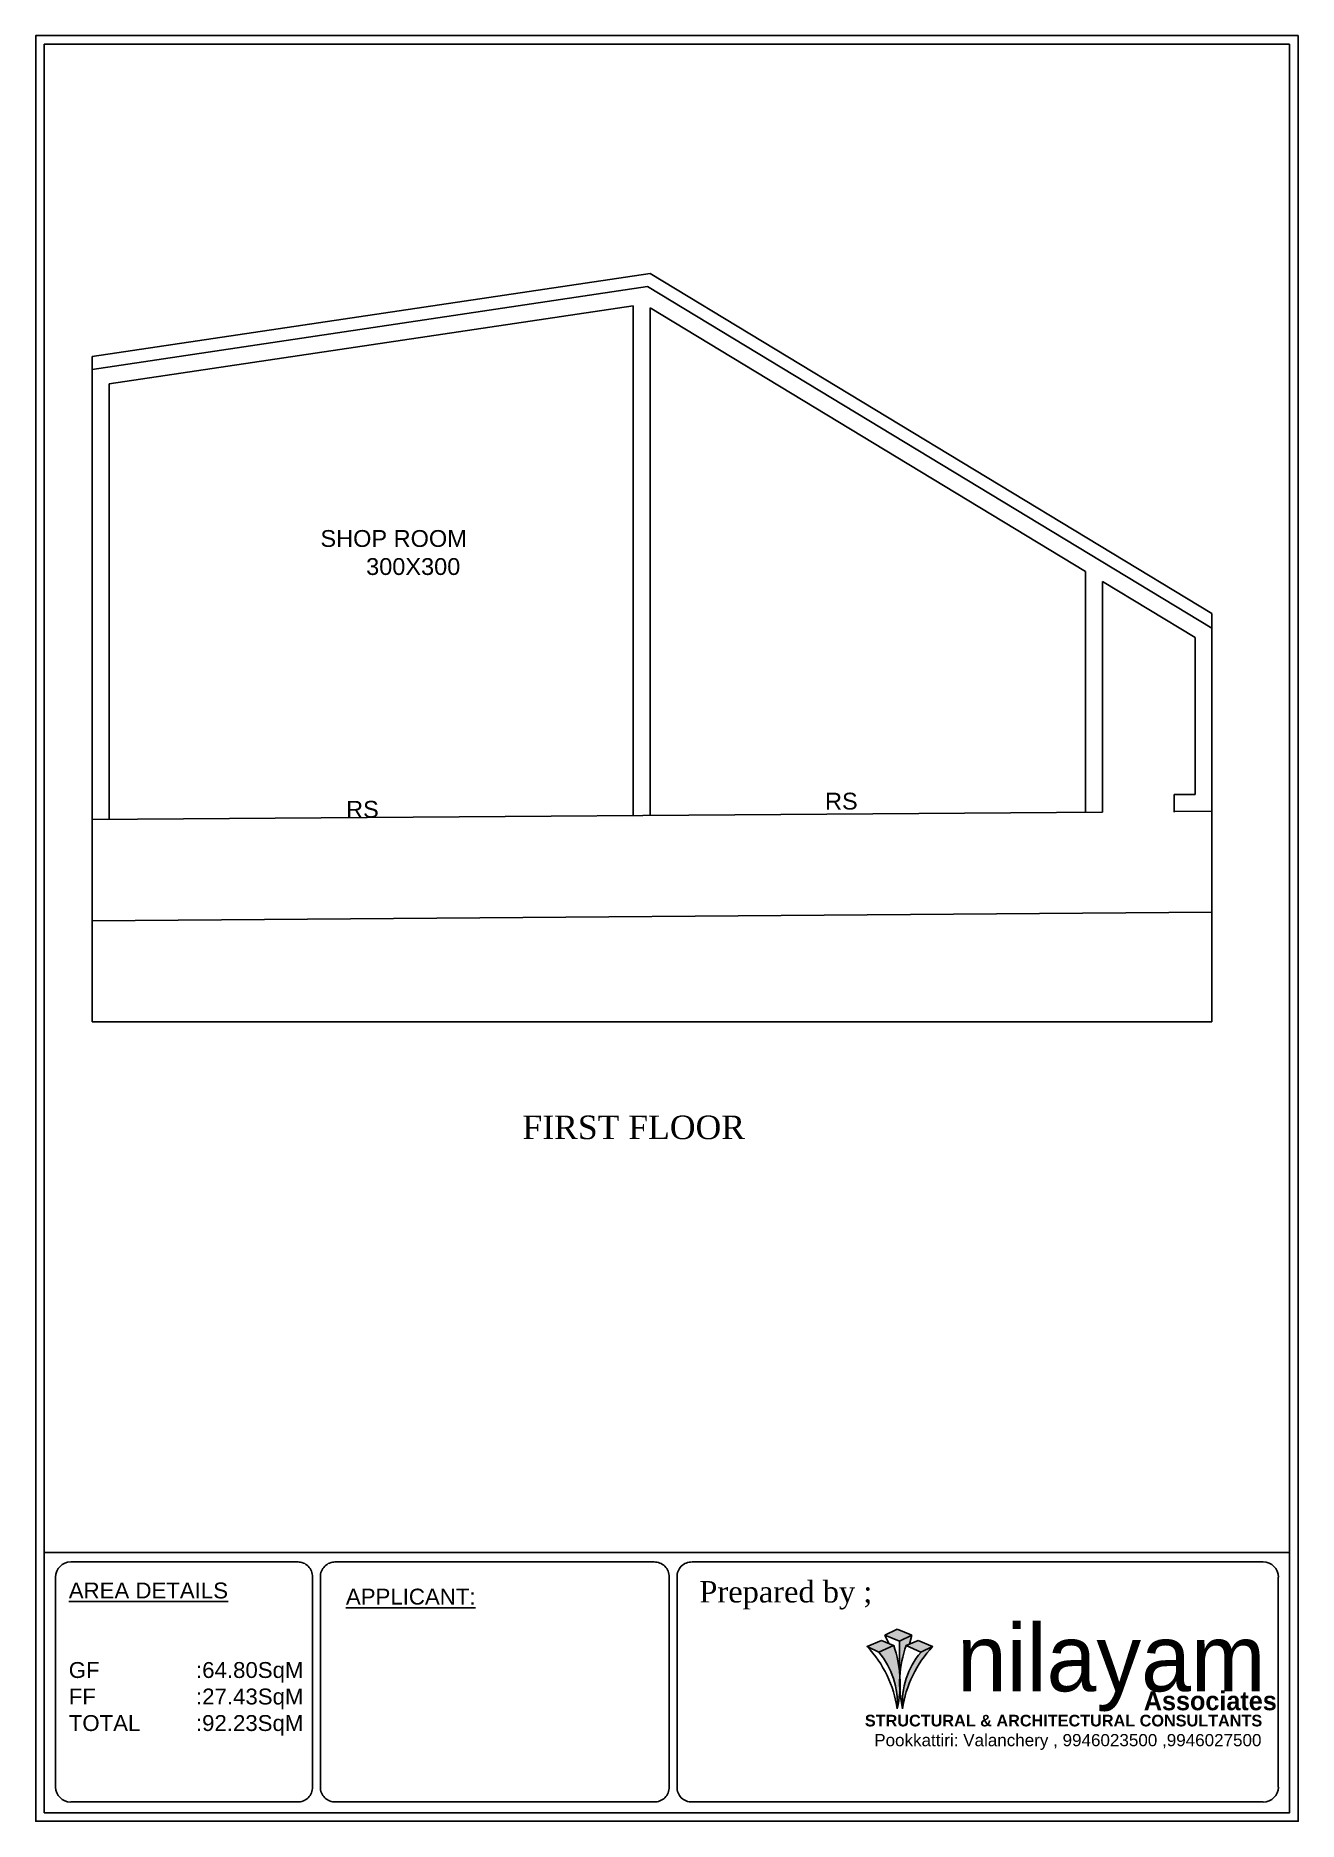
# Model space of a CAD drawing. Header units: inches. Extents: x -2903 to 3367, y -161 to 1064.
# Drawn here: x 948.04 to 963.04, y 483.3 to 504.51 of the extents above; entities that cross this region are included whole.
import ezdxf

# ---------------------------------------------------------------- set-up
doc = ezdxf.new("R2010")
doc.units = ezdxf.units.IN
doc.header["$MEASUREMENT"] = 0
doc.layers.add('--plan', color=7, linetype='Continuous')
doc.layers.add('PLAN', color=10, linetype='Continuous')
doc.styles.add('SA', font='times.ttf')
doc.styles.get("Standard").update_dxf_attribs({"font": 'arial.ttf'})

msp = doc.modelspace()

# ---------------------------------------------------------------- texts
at = {"layer": '--plan', "ltscale": 0.1, "insert": (953.821, 491.686), "char_height": 0.28, "width": 17.51749, "attachment_point": 1, "style": 'SA'}
msp.add_mtext('FIRST FLOOR', dxfattribs=at)
at = {"insert": (951.384, 498.641), "char_height": 0.2, "attachment_point": 1}
msp.add_mtext_dynamic_manual_height_columns('\\pxqc;SHOP ROOM        300X300', width=2.04629, gutter_width=12.5, heights=[0], dxfattribs=at)
at = {"char_height": 0.2, "width": 0.29853, "attachment_point": 1}
for insert in [(957.415, 495.521), (951.726, 495.424)]:
    msp.add_mtext('RS', dxfattribs=dict(at, insert=insert))

# ---------------------------------------------------------------- blocks, each defined once
blk = doc.blocks.new('nilayan new')
h = blk.add_hatch(color=256)
h.set_gradient(color1=(171, 171, 160), color2=(233, 233, 231), one_color=1, tint=0.91)
h.paths.add_polyline_path([(-543.265, 296.076), (-543.464, 295.991), (-543.303, 295.916), (-543.099, 296.007)])
h.paths.add_polyline_path([(-543.099, 296.007), (-543.303, 295.916, -0.197043), (-543.05, 295.133, 0.041266), (-543.013, 295.39, -0.030102), (-543.013, 295.58, 0.069334)])
h.paths.add_polyline_path([(-542.927, 296.007), (-542.722, 295.916), (-542.561, 295.991), (-542.76, 296.076)])
h.paths.add_polyline_path([(-542.561, 295.991), (-542.722, 295.916, 0.197043), (-542.976, 295.133, -0.158169)])
h = blk.add_hatch(color=256)
h.set_gradient(color1=(13, 97, 231), color2=(163, 196, 250), one_color=1, tint=0.81, name='HEMISPHERICAL')
h.paths.add_polyline_path([(-542.848, 296.148), (-543.052, 296.23), (-543.218, 296.149), (-543.018, 296.064)])
h.paths.add_polyline_path([(-543.016, 295.622, -0.006631), (-543.013, 295.58, -0.069334), (-542.927, 296.007), (-542.882, 296.026), (-542.848, 296.148), (-543.018, 296.064)])
for p, q in [((-543.464, 295.991), (-543.265, 296.076)), ((-543.265, 296.076), (-543.099, 296.007)), ((-543.052, 296.23), (-543.218, 296.149)), ((-543.018, 296.064), (-543.218, 296.149)), ((-543.218, 296.149), (-543.163, 296.034)), ((-543.052, 296.23), (-542.848, 296.148)), ((-542.848, 296.148), (-543.018, 296.064)), ((-543.018, 296.064), (-543.016, 295.622)), ((-542.76, 296.076), (-542.927, 296.007)), ((-542.848, 296.148), (-542.882, 296.026)), ((-542.561, 295.991), (-542.76, 296.076)), ((-543.303, 295.916), (-543.464, 295.991)), ((-543.099, 296.007), (-543.303, 295.916)), ((-542.927, 296.007), (-542.722, 295.916)), ((-542.722, 295.916), (-542.561, 295.991))]:
    blk.add_line(p, q)
for points in [[(-543.265, 296.076), (-543.099, 296.007), (-543.303, 295.916), (-543.464, 295.991), (-543.265, 296.076)], [(-542.76, 296.076), (-542.561, 295.991), (-542.722, 295.916), (-542.927, 296.007), (-542.76, 296.076)]]:
    blk.add_lwpolyline(points)
for centre, radius, start, end in [((-544.579, 294.922), 1.544, 7.8259, 43.7778), ((-544.132, 295.215), 1.085, 355.6446, 40.2323), ((-544.588, 295.485), 1.579, 347.0994, 19.3132), ((-541.437, 295.485), 1.579, 160.6868, 192.9006), ((-541.893, 295.215), 1.085, 139.7677, 184.3554), ((-541.446, 294.922), 1.544, 136.2222, 172.1741)]:
    blk.add_arc(centre, radius, start, end)
at = {"attachment_point": 1}
for s, width, insert, char_height in [('{\\fBauhaus|b0|i0|c0|p2;\\C5;nilayam}', 18.84828, (-542.225, 296.297), 0.92248), ('Pookkattiri: Valanchery , 9946023500 ,9946027500', 13.33237, (-543.366, 294.786), 0.168)]:
    blk.add_mtext_dynamic_manual_height_columns(s, width=width, gutter_width=1, heights=[0], dxfattribs=dict(at, insert=insert, char_height=char_height))
for s, insert, char_height, width in [('{\\fBauhaus|b1|i0|c0|p2;Associates}', (-539.651, 295.373), 0.25945, 11.05359), ('{\\fArial Greek|b1|i0|c0|p34;STRUCTURAL & ARCHITECTURAL CONSULTANTS}', (-543.495, 295.051), 0.16, 15.33754)]:
    blk.add_mtext(s, dxfattribs=dict(at, insert=insert, char_height=char_height, width=width))
blk = doc.blocks.new('nilayam')
for p, q in [((1159.526, 564.623), (1159.526, 565.066)), ((1159.705, 565.245), (1162.407, 565.245)), ((1162.578, 565.066), (1162.578, 564.623)), ((1162.671, 565.066), (1162.671, 564.623)), ((1162.843, 565.245), (1166.636, 565.245)), ((1166.814, 565.066), (1166.814, 564.623)), ((1166.908, 565.066), (1166.908, 564.623)), ((1173.871, 565.245), (1167.086, 565.245)), ((1174.049, 564.623), (1174.049, 565.066)), ((1159.526, 562.572), (1159.526, 564.944)), ((1162.578, 564.944), (1162.578, 562.572)), ((1162.671, 564.944), (1162.671, 562.572)), ((1166.814, 564.944), (1166.814, 562.572)), ((1166.908, 564.944), (1166.908, 562.572)), ((1174.049, 562.572), (1174.049, 564.944)), ((1162.407, 562.394), (1159.705, 562.394)), ((1166.636, 562.394), (1162.843, 562.394)), ((1167.086, 562.394), (1173.871, 562.394))]:
    blk.add_line(p, q)
for centre, radius, start, end in [((1159.705, 565.066), 0.179, 90, 180), ((1162.403, 565.07), 0.175, 358.8163, 91.1837), ((1162.846, 565.07), 0.175, 88.8163, 181.1837), ((1166.639, 565.07), 0.175, 358.8163, 91.1837), ((1167.082, 565.07), 0.175, 88.8163, 181.1837), ((1173.871, 565.066), 0.179, 0, 90), ((1159.705, 562.572), 0.179, 180, 270), ((1162.403, 562.569), 0.175, 268.8163, 1.1837), ((1162.846, 562.569), 0.175, 178.8163, 271.1837), ((1166.639, 562.569), 0.175, 268.8163, 1.1837), ((1167.082, 562.569), 0.175, 178.8163, 271.1837), ((1173.871, 562.572), 0.179, 270, 0)]:
    blk.add_arc(centre, radius, start, end)
at = {"layer": 'PLAN', "color": 0}
for p, q in [((1159.389, 565.359), (1174.182, 565.359)), ((1159.391, 562.267), (1174.184, 562.267))]:
    blk.add_line(p, q, dxfattribs=at)
for points in [[(1174.286, 583.376), (1159.289, 583.376), (1159.289, 562.165), (1174.286, 562.165)], [(1174.184, 583.274), (1159.391, 583.274), (1159.391, 562.267), (1174.184, 562.267)]]:
    blk.add_lwpolyline(points, close=True, dxfattribs=at)
at = {"xscale": 0.8619719357956992, "yscale": 0.8619719357956992, "zscale": 0.8619719357956992}
blk.add_blockref('nilayan new', (1637.616, 309.104), dxfattribs=at)
at = {"insert": (1167.173, 565.019), "char_height": 0.25506, "width": 5.92072, "attachment_point": 1}
blk.add_mtext('{\\fTimes New Roman|b0|i0|c0|p18;Prepared by ;}', dxfattribs=at)
blk.add_mtext('{\\fTimes New Roman|b0|i0|c0|p18;Prepared by ;}', dxfattribs=at)
at = {"layer": 'PLAN', "color": 0, "char_height": 0.18893, "attachment_point": 1}
for s, insert, width in [('\\pxt4.6154;{\\LAREA DETAILS}\\P\\P\\P\\ptz;GF ^I^I:64.80SqM\\PFF^I^I:27.43SqM\\PTOTAL         :92.23SqM', (1159.682, 565.001), 3.09477), ('\\pxt4.6154;{\\LAPPLICANT:}', (1162.974, 564.928), 3.79302)]:
    blk.add_mtext(s, dxfattribs=dict(at, insert=insert, width=width))

# ---------------------------------------------------------------- linework, layer by layer
for p, q in [((948.711, 500.701), (955.338, 501.689)), ((955.338, 501.689), (962.011, 497.651)), ((948.711, 500.549), (955.306, 501.533)), ((955.306, 501.533), (962.011, 497.476)), ((948.911, 500.377), (955.138, 501.305)), ((955.138, 501.305), (955.138, 495.249)), ((955.338, 501.28), (960.511, 498.15)), ((955.338, 501.28), (955.338, 495.251)), ((948.711, 492.801), (948.711, 500.701)), ((948.911, 495.201), (948.911, 500.377)), ((960.511, 495.29), (960.511, 498.15)), ((960.711, 495.291), (960.711, 498.029)), ((960.711, 498.029), (961.811, 497.363)), ((962.011, 492.801), (962.011, 497.651)), ((961.811, 495.499), (961.811, 497.363)), ((961.561, 495.498), (961.811, 495.499)), ((961.561, 495.291), (961.561, 495.498)), ((948.702, 495.201), (960.711, 495.291)), ((961.561, 495.298), (962.002, 495.301)), ((948.711, 494.001), (962.011, 494.101)), ((948.711, 492.801), (962.011, 492.801))]:
    msp.add_line(p, q)

# ---------------------------------------------------------------- block references
msp.add_blockref('nilayam', (-211.25, -78.862))

msp.set_redraw_order([(e.dxf.handle, doc.entitydb.next_handle()) for e in msp.query("TEXT MTEXT ATTDEF DIMENSION ARC_DIMENSION")])  # texts and dimensions are drawn at this point

doc.saveas('drawing.dxf')
